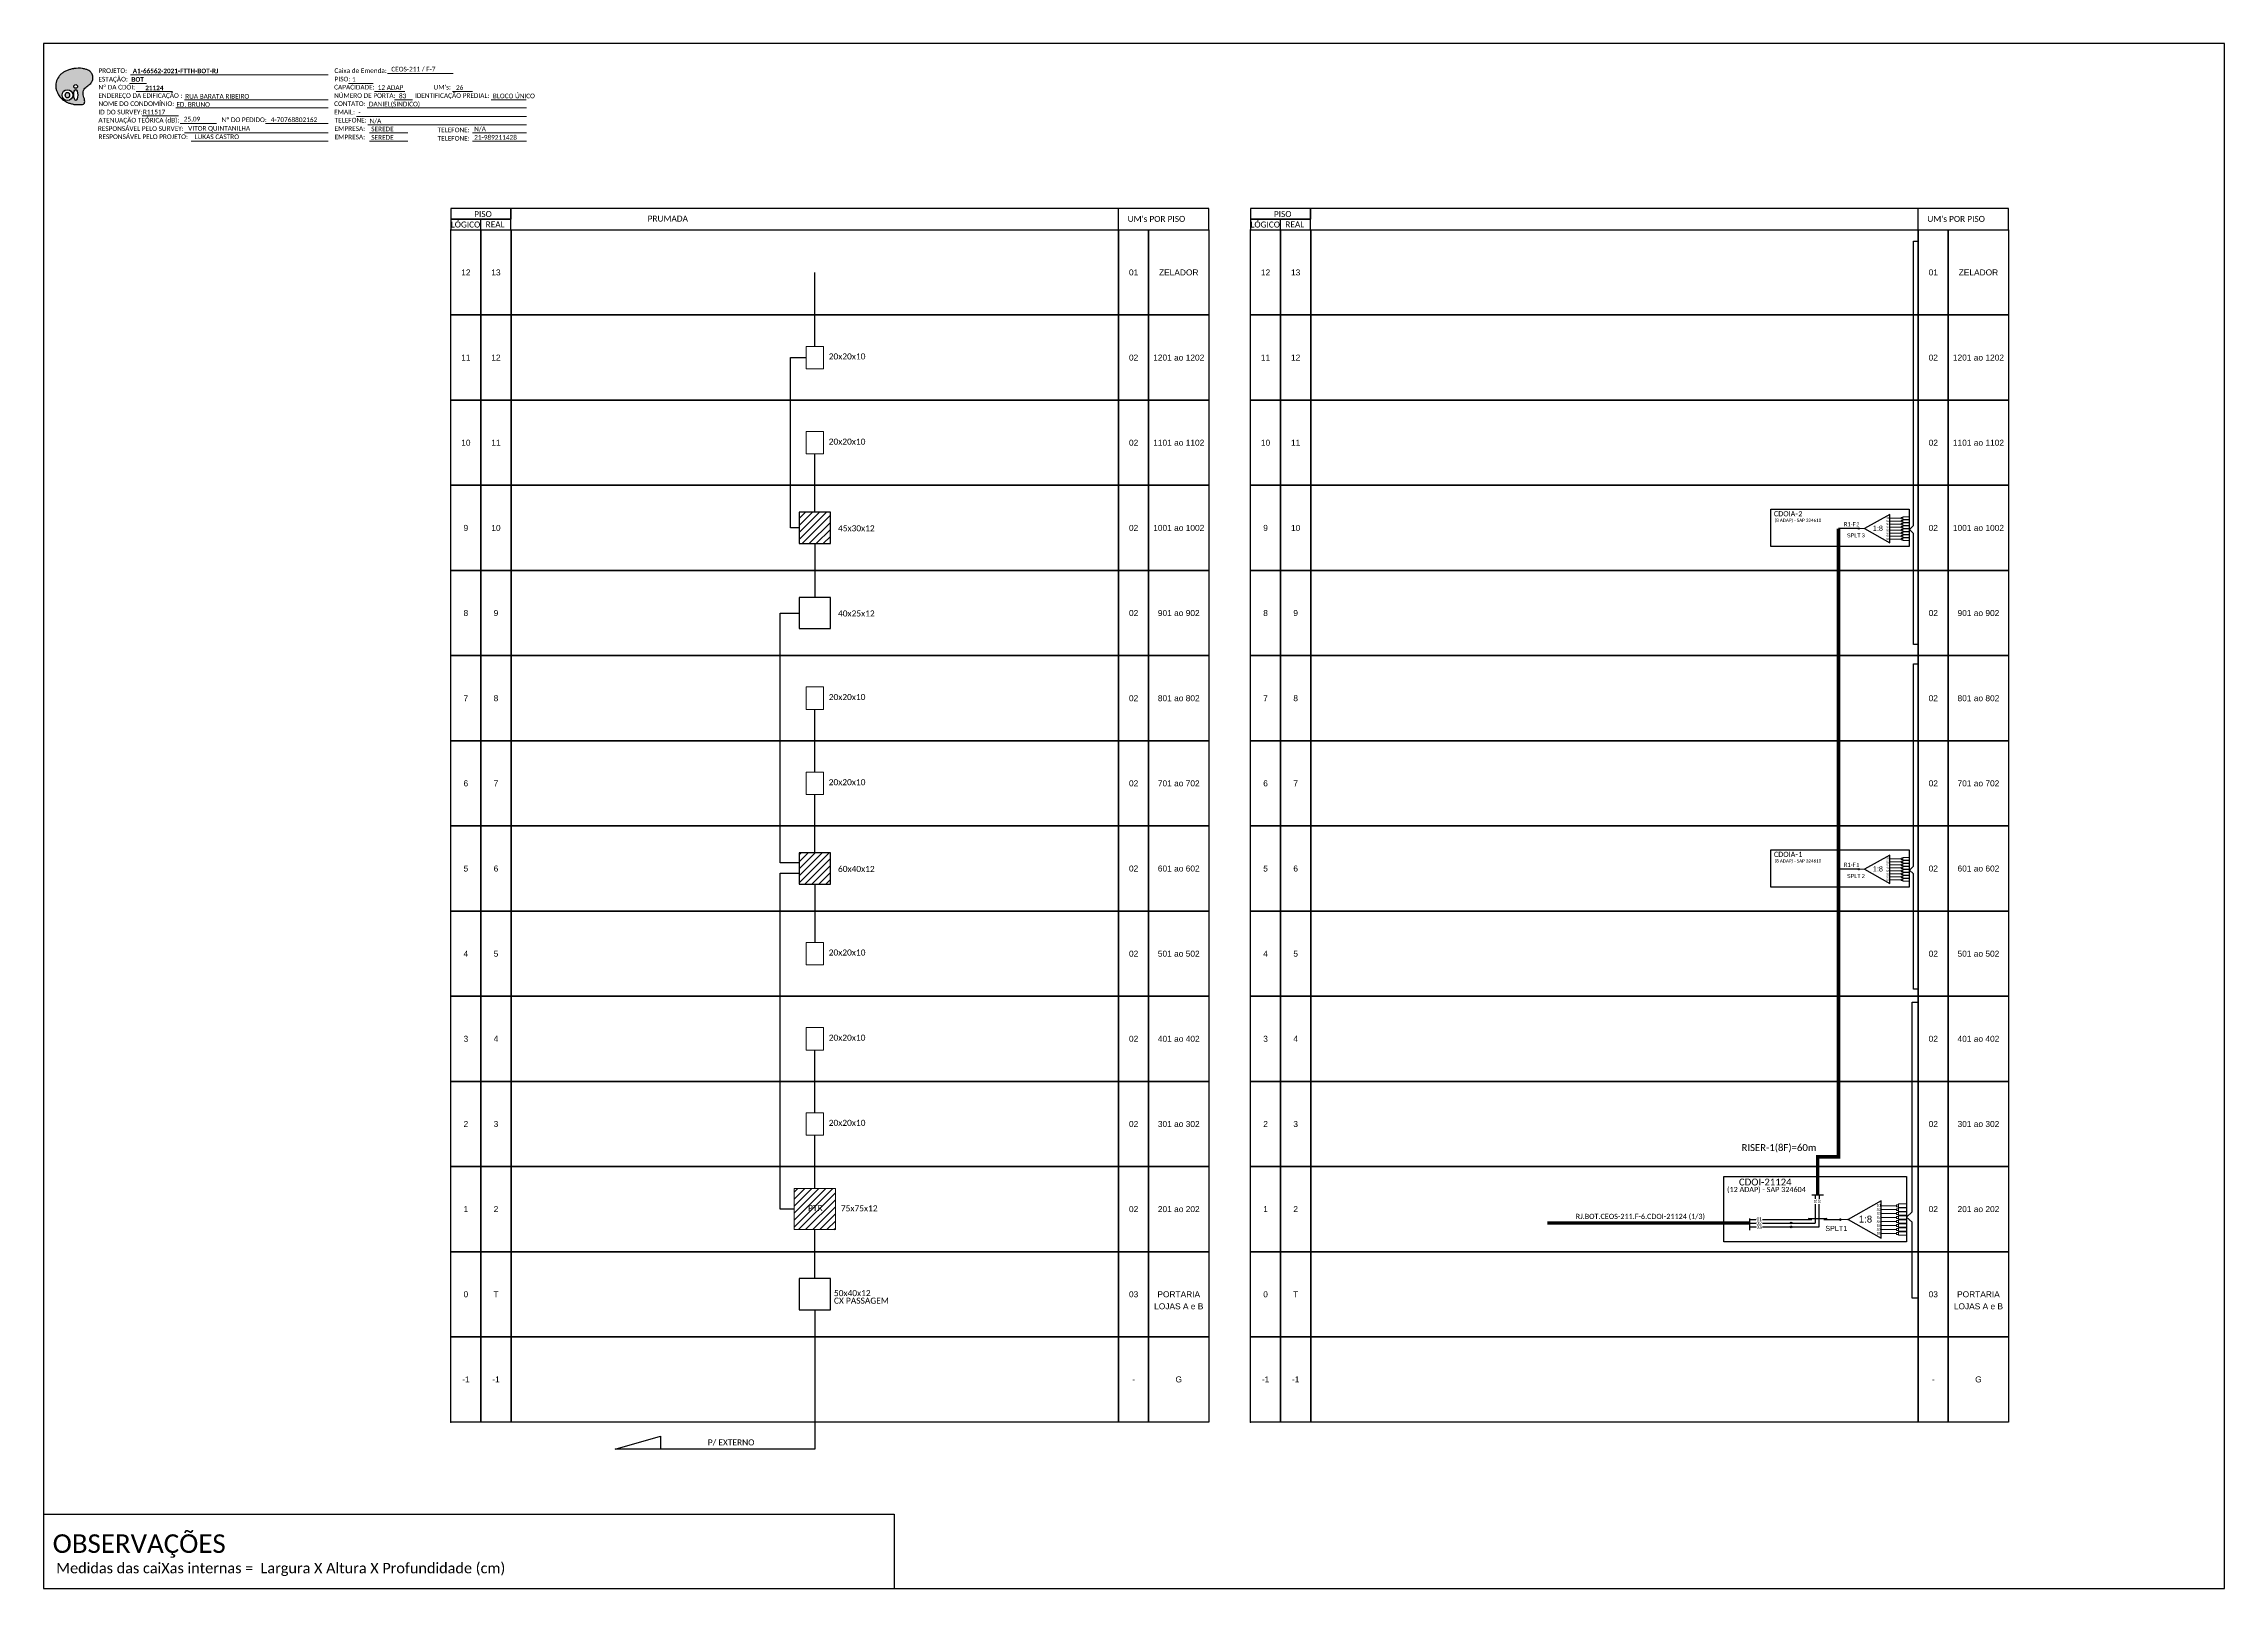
# Model space of a CAD drawing. Extents: x -89 to 1767, y 705 to 1299.
# Drawn here: x 928 to 1767, y 705 to 1299 of the extents above; entities that cross this region are included whole.
import ezdxf
from ezdxf.enums import TextEntityAlignment as Align

# ---------------------------------------------------------------- set-up
doc = ezdxf.new("R2010")
doc.units = 0
doc.styles.add('ARIAL', font='arial.ttf')
doc.styles.add('WMF-Calibri0', font='calibri.ttf')
doc.styles.add('WMF-Calibri1', font='calibrib.ttf')

# ---------------------------------------------------------------- blocks, each defined once
blk = doc.blocks.new('SPLT_1-8_SC-APC')
at = {"color": 1, "lineweight": 0}
blk.add_lwpolyline([(-17.04, -7.55), (-19.26, -7.55)], dxfattribs=at)
at = {"color": 1}
blk.add_lwpolyline([(-7.37, -2.1), (-17.04, -7.55), (-7.37, -13), (-7.37, -2.1)], dxfattribs=at)
at = {"color": 3, "lineweight": 0}
for points in [[(-2.99, -3.51), (-7.37, -3.51)], [(-7.37, -4.66), (-2.99, -4.66)], [(-7.37, -5.82), (-2.99, -5.82)], [(-7.37, -6.97), (-2.99, -6.97)], [(-7.37, -8.12), (-2.99, -8.12)], [(-2.41, -3.02), (-2.41, -4)], [(-2.41, -3.02), (0, -3.02)], [(-2.41, -4), (0, -4)], [(-2.41, -4.17), (-2.41, -5.16)], [(-2.41, -4.17), (0, -4.17)], [(-2.41, -5.16), (0, -5.16)], [(-2.41, -5.32), (-2.41, -6.31)], [(-2.41, -5.32), (0, -5.32)], [(-2.41, -6.31), (0, -6.31)], [(-2.41, -6.48), (-2.41, -7.46)], [(-2.41, -6.48), (0, -6.48)], [(-2.41, -7.46), (0, -7.46)], [(-2.41, -7.63), (-2.41, -8.62)], [(-2.41, -7.63), (0, -7.63)], [(-7.37, -9.28), (-2.99, -9.28)], [(-7.37, -10.43), (-2.99, -10.43)], [(-7.37, -11.58), (-2.99, -11.58)], [(-2.41, -8.62), (0, -8.62)], [(-2.41, -8.78), (-2.41, -9.77)], [(-2.41, -8.78), (0, -8.78)], [(-2.41, -9.77), (0, -9.77)], [(-2.41, -9.94), (-2.41, -10.92)], [(-2.41, -9.94), (0, -9.94)], [(-2.41, -10.92), (0, -10.92)], [(-2.41, -11.09), (-2.41, -12.08)], [(-2.41, -11.09), (0, -11.09)], [(-2.41, -12.08), (0, -12.08)]]:
    blk.add_lwpolyline(points, dxfattribs=at)
for points in [[(-2.99, -3.22), (-2.41, -3.22), (-2.41, -3.8), (-2.99, -3.8)], [(-2.99, -4.38), (-2.41, -4.38), (-2.41, -4.95), (-2.99, -4.95)], [(-2.99, -5.53), (-2.41, -5.53), (-2.41, -6.1), (-2.99, -6.1)], [(-2.99, -6.68), (-2.41, -6.68), (-2.41, -7.26), (-2.99, -7.26)], [(-2.99, -7.84), (-2.41, -7.84), (-2.41, -8.41), (-2.99, -8.41)], [(-2.99, -8.99), (-2.41, -8.99), (-2.41, -9.56), (-2.99, -9.56)], [(-2.99, -10.14), (-2.41, -10.14), (-2.41, -10.72), (-2.99, -10.72)], [(-2.99, -11.3), (-2.41, -11.3), (-2.41, -11.87), (-2.99, -11.87)]]:
    blk.add_lwpolyline(points, close=True, dxfattribs=at)
at = {"color": 1, "style": 'ARIAL'}
for s, height, p in [('1:8', 2, (-13.91, -8.4)), ('S1', 0.75, (-8.74, -3.78)), ('S2', 0.75, (-8.74, -4.97)), ('S3', 0.75, (-8.74, -6.18)), ('S4', 0.75, (-8.74, -7.36)), ('S5', 0.75, (-8.74, -8.57)), ('S6', 0.75, (-8.74, -9.69)), ('S7', 0.75, (-8.74, -10.78)), ('S8', 0.75, (-8.74, -11.9))]:
    blk.add_text(s, height=height, dxfattribs=at).set_placement(p)
blk = doc.blocks.new('OI')
h = blk.add_hatch(color=40)
edge = h.paths.add_edge_path()
edge.add_spline(control_points=[(4.35, -0.67), (3.92, -0.99), (3.26, -1.5), (2.81, -2.59), (2.9, -3.5), (3.06, -4.27), (3.31, -4.85), (3.37, -5.39), (3.4, -5.88), (3.2, -6.4), (2.54, -6.61), (1.65, -6.63), (0.55, -6.67), (-0.56, -6.42), (-1.61, -6.14), (-2.77, -5.61), (-3.92, -4.77), (-4.89, -3.7), (-5.34, -2.65), (-5.6, -1.94), (-5.85, -0.96), (-5.71, 0.47), (-5.1, 2.02), (-4.14, 3.02), (-3.3, 3.61), (-2.37, 4.16), (-1.36, 4.44), (-0.56, 4.7), (0.79, 4.85), (2.24, 4.97), (3.79, 4.57), (4.67, 4.21), (5.44, 3.65), (5.76, 2.99), (6.03, 2.21), (6.01, 1.46), (5.72, 0.64), (5.31, 0.08), (4.88, -0.38), (4.51, -0.55), (4.35, -0.67)], knot_values=[0, 0, 0, 0, 1.60434, 2.417191, 3.427595, 4.282808, 4.776746, 5.304182, 5.888771, 6.258406, 6.858137, 7.79129, 8.986195, 10.124242, 11.187857, 12.242908, 13.953784, 15.414161, 16.515391, 17.349188, 17.675853, 19.552021, 21.515531, 22.568638, 23.63245, 24.621084, 25.782718, 26.745347, 27.142653, 29.870543, 31.004649, 31.921532, 32.709589, 33.801391, 34.042471, 35.192333, 35.971461, 36.628871, 37.254359, 37.836911, 37.836911, 37.836911, 37.836911], degree=3, periodic=0)
h.paths.add_polyline_path([(1.13, -0.87, -1), (-0.04, -0.87, -1)], flags=16)
edge = h.paths.add_edge_path(flags=16)
edge.add_ellipse((0.56, -3.59), major_axis=(-0.02, 1.71), ratio=0.361305, start_angle=0, end_angle=360)
h.paths.add_polyline_path([(-0.36, -3.62, -1), (-3.8, -3.62, -1)], flags=16)
edge = h.paths.add_edge_path(flags=0)
edge.add_ellipse((-2.08, -3.62), major_axis=(0, 0.885), ratio=0.758294, start_angle=0, end_angle=360)
at = {"color": 40}
for centre, radius in [((-2.08, -3.62), 1.72), ((0.54, -0.87), 0.587)]:
    blk.add_circle(centre, radius, dxfattribs=at)
blk.add_ellipse((-2.08, -3.62), major_axis=(0, 0.885), ratio=0.758294, start_param=-3.141592653589792, end_param=3.141592653589792, dxfattribs=at)
blk.add_ellipse((0.56, -3.59), major_axis=(-0.02, 1.71), ratio=0.361305, dxfattribs=at)
at = {"color": 40, "start_tangent": (-0.800898, -0.598801), "end_tangent": (-0.800898, -0.598801)}
blk.add_spline([(4.35, -0.67), (3.2, -1.78), (2.9, -2.54), (2.92, -3.55), (3.12, -4.38), (3.28, -4.85), (3.37, -5.37), (3.35, -5.95), (3.2, -6.29), (2.66, -6.55), (1.73, -6.63), (0.54, -6.62), (-0.58, -6.41), (-1.6, -6.11), (-2.56, -5.67), (-3.95, -4.67), (-4.89, -3.56), (-5.37, -2.56), (-5.64, -1.78), (-5.72, -1.46), (-5.63, 0.42), (-4.84, 2.22), (-4.13, 2.99), (-3.27, 3.62), (-2.4, 4.09), (-1.3, 4.47), (-0.37, 4.72), (0.02, 4.77), (2.75, 4.8), (3.85, 4.53), (4.69, 4.16), (5.31, 3.68), (5.85, 2.73), (5.93, 2.5), (5.94, 1.35), (5.67, 0.62), (5.29, 0.08), (4.84, -0.36), (4.35, -0.67)], degree=3, dxfattribs=at)
blk = doc.blocks.new('CARIMBO')
at = {"color": 7, "lineweight": 0}
for points in [[(134.48, -16.3), (159.61, -16.3)], [(35.15, -20.06), (41.7, -20.06)], [(35.66, -16.79), (111.64, -16.79)], [(37.81, -23.14), (51.75, -23.14)], [(119.43, -20.02), (128.92, -20.02)], [(129.48, -23.14), (141.1, -23.14)], [(159.42, -23.14), (167.09, -23.14)], [(40.13, -32.55), (54.07, -32.55)], [(52.97, -29.48), (111.64, -29.48)], [(56.38, -26.37), (111.64, -26.37)], [(122.56, -32.72), (187.83, -32.72)], [(126.6, -29.48), (187.83, -29.48)], [(137.07, -26.37), (144.01, -26.37)], [(174.24, -26.37), (187.8, -26.37)], [(54.67, -35.52), (68.61, -35.52)], [(56.38, -39.07), (111.64, -39.07)], [(126.84, -35.96), (187.83, -35.96)], [(127.45, -39.07), (142.25, -39.07)], [(167.06, -39.07), (187.83, -39.07)], [(58.87, -42.31), (111.64, -42.31)], [(127.45, -42.31), (142.25, -42.31)], [(167.06, -42.31), (187.83, -42.31)]]:
    blk.add_lwpolyline(points, dxfattribs=at)
at = {"color": 7, "xscale": 1.213923925163967, "yscale": 1.213923925163967, "zscale": 1.213923925163967, "rotation": 0.1532896023949059}
blk.add_blockref('OI', (13.86, -20.16), dxfattribs=at)
at = {"color": 7, "lineweight": 0, "style": 'WMF-Calibri0'}
for s, height, p in [('PROJETO:', 1.793, (23.26, -16.04)), ('Caixa de Emenda:', 1.7927, (114.02, -16.04)), ('ESTAÇÃO:', 1.793, (23.26, -19.32)), ('ENDEREÇO DA EDIFICAÇÃO :', 1.7927, (23.26, -25.63)), ('Nº DA CDOI:', 1.7927, (23.26, -22.39)), ('CAPACIDADE:', 1.7927, (113.91, -22.39)), ('NÚMERO DE PORTA:', 1.7927, (113.91, -25.63)), ('PISO:', 1.793, (114.09, -19.28)), ('IDENTIFICAÇÃO PREDIAL:', 1.7927, (144.99, -25.63)), ("UM's:", 1.793, (152.15, -22.39)), ('ATENUAÇÃO TEÓRICA (dB):', 1.7927, (23.26, -35.09)), ('NOME DO CONDOMÍNIO:', 1.7927, (23.26, -28.74)), ('ID DO SURVEY:', 1.7927, (23.26, -31.97)), ('CONTATO:', 1.793, (113.91, -28.74)), ('EMAIL:', 1.793, (113.91, -31.97)), ('TELEFONE:', 1.793, (114.09, -35.09)), ('RESPONSÁVEL PELO SURVEY:', 1.7927, (23.02, -38.32)), ('RESPONSÁVEL PELO PROJETO:', 1.7927, (23.26, -41.44)), ('EMPRESA:', 1.793, (114.09, -38.32)), ('EMPRESA:', 1.793, (114.09, -41.56)), ('TELEFONE:', 1.793, (153.7, -38.83)), ('TELEFONE:', 1.793, (153.7, -42.06))]:
    blk.add_text(s, height=height, dxfattribs=at).set_placement(p)
at = {"color": 7, "lineweight": 0, "flags": 8}
for tag, p, style in [('PROJ', (36.46, -16.13), 'WMF-Calibri1'), ('CEOS-XX', (135.87, -15.46), 'WMF-Calibri0'), ('EST', (35.94, -19.41), 'WMF-Calibri1'), ('LOGRADOURO', (56.65, -25.91), 'WMF-Calibri0'), ('PISO_PTR', (120.78, -19.42), 'WMF-Calibri0'), ('CAPAC.', (130.66, -22.52), 'WMF-Calibri0'), ('N°', (138.85, -25.77), 'WMF-Calibri0'), ("UC'S", (160.78, -22.54), 'WMF-Calibri0'), ('N°PREDIO', (174.94, -25.77), 'WMF-Calibri0'), ('_ID_', (40.39, -31.94), 'WMF-Calibri0'), ('NOME_DO_COND.', (53.23, -29.02), 'WMF-Calibri0'), ('O_POTEN', (56.06, -34.68), 'WMF-Calibri0'), ('EMAIL', (123.26, -32.12), 'WMF-Calibri0'), ('NOME_DO_CONTATO', (127.3, -28.89), 'WMF-Calibri0'), ('RES_SURVEY', (57.78, -38.23), 'WMF-Calibri0'), ('RES_PROJ', (60.27, -41.47), 'WMF-Calibri0'), ('TELEFONE', (127.55, -35.36), 'WMF-Calibri0'), ('EMP_RESP_SURVEY', (128.16, -38.47), 'WMF-Calibri0'), ('EMP_RESP_PROJ', (128.16, -41.71), 'WMF-Calibri0'), ('CONT_RESP_SURVEY', (167.76, -38.47), 'WMF-Calibri0'), ('CONT_RESP_PROJ', (167.76, -41.71), 'WMF-Calibri0')]:
    blk.add_attdef(tag, p, '', height=1.79, dxfattribs=dict(at, style=style))
at = {"color": 7, "lineweight": 0, "style": 'WMF-Calibri1', "flags": 8}
blk.add_attdef("N° CDO'S", text='', height=1.79, dxfattribs=at).set_placement((44.78, -22.68), align=Align.CENTER)

msp = doc.modelspace()

# ---------------------------------------------------------------- hatches: boundary and pattern name
h = msp.add_hatch()
h.set_pattern_fill('ANSI31', color=1, scale=0.6)
h.paths.add_polyline_path([(1218.79, 1106.81), (1230.79, 1106.81), (1230.79, 1118.81), (1218.79, 1118.81)])
h = msp.add_hatch(color=3)
h.dxf.hatch_style = 1
edge = h.paths.add_edge_path()
edge.add_arc((1626.27, 1112.52), 0.256, 0, 360)
h = msp.add_hatch()
h.set_pattern_fill('ANSI31', color=1, scale=0.6)
h.paths.add_polyline_path([(1218.79, 975.83), (1230.79, 975.83), (1230.79, 987.83), (1218.79, 987.83)])
h = msp.add_hatch(color=3)
h.dxf.hatch_style = 1
edge = h.paths.add_edge_path()
edge.add_arc((1626.27, 981.54), 0.256, 0, 360)
h = msp.add_hatch()
h.set_pattern_fill('ANSI31', color=1, scale=0.6)
h.set_pattern_definition([(45, (548.8325, 3530.0193), (-1.3470384, 1.3470384), [])])
h.paths.add_polyline_path([(1232.7, 858.76), (1216.89, 858.76), (1216.89, 842.96), (1232.7, 842.96)])
h.paths.add_polyline_path([(1221.63, 849.59), (1228.43, 849.59), (1228.43, 853.06), (1221.63, 853.06)], flags=24)
h = msp.add_hatch(color=3)
h.dxf.hatch_style = 1
edge = h.paths.add_edge_path()
edge.add_arc((1619.16, 846.84), 0.339, 0, 360)
h = msp.add_hatch(color=3)
h.dxf.hatch_style = 1
edge = h.paths.add_edge_path()
edge.add_arc((1600.24, 845.51), 0.339, 0, 360)
h = msp.add_hatch(color=3)
h.dxf.hatch_style = 1
edge = h.paths.add_edge_path()
edge.add_arc((1600.24, 844.01), 0.339, 0, 360)

# ---------------------------------------------------------------- linework, layer by layer
at = {"color": 5}
for p, q in [((1609.53, 856.31), (1609.53, 854.86)), ((1611.06, 856.31), (1611.06, 854.86)), ((1609.53, 852.71), (1609.51, 845.51)), ((1600.24, 845.51), (1609.51, 845.51))]:
    msp.add_line(p, q, dxfattribs=at)
at = {"color": 3}
for p, q in [((1584.16, 846.84), (1586.63, 846.84)), ((1589.17, 846.84), (1608.24, 846.84)), ((1612.78, 846.84), (1619.16, 846.84))]:
    msp.add_line(p, q, dxfattribs=at)
for points in [[(928.26, 705.02), (1766.82, 705.02), (1766.82, 1299.02), (928.26, 1299.02), (928.26, 705.02)], [(1107.95, 1227.41), (1376.32, 1227.41), (1376.32, 1235.64), (1107.95, 1235.64), (1107.95, 1235.64), (1107.95, 1231.52)], [(1341.57, 1227.41), (1341.57, 1235.64)], [(1415.45, 1227.41), (1683.82, 1227.41), (1683.82, 1235.64), (1415.45, 1235.64), (1415.45, 1235.64), (1415.45, 1231.52)], [(1649.07, 1227.41), (1649.07, 1235.64)], [(1096.38, 1227.41), (1096.38, 1231.52)], [(1403.88, 1227.41), (1403.88, 1231.52)]]:
    msp.add_lwpolyline(points)
at = {"color": 7, "lineweight": 0}
msp.add_lwpolyline([(1013.57, 1268.26), (1037.72, 1268.26)], dxfattribs=at)
for points in [[(1084.81, 1231.52), (1107.95, 1231.52), (1107.95, 1235.64), (1084.81, 1235.64)], [(1392.31, 1231.52), (1415.45, 1231.52), (1415.45, 1235.64), (1392.31, 1235.64)], [(1084.81, 1227.41), (1107.95, 1227.41), (1107.95, 1231.52), (1084.81, 1231.52)], [(1084.84, 1227.41), (1096.41, 1227.41), (1096.41, 1194.67), (1084.84, 1194.67)], [(1096.41, 1227.41), (1107.99, 1227.41), (1107.99, 1194.67), (1096.41, 1194.67)], [(1107.99, 1227.41), (1341.6, 1227.41), (1341.6, 1194.67), (1107.99, 1194.67)], [(1341.6, 1227.41), (1353.17, 1227.41), (1353.17, 1194.67), (1341.6, 1194.67)], [(1353.17, 1227.41), (1376.32, 1227.41), (1376.32, 1194.67), (1353.17, 1194.67)], [(1392.31, 1227.41), (1415.45, 1227.41), (1415.45, 1231.52), (1392.31, 1231.52)], [(1392.34, 1227.41), (1403.91, 1227.41), (1403.91, 1194.67), (1392.34, 1194.67)], [(1403.91, 1227.41), (1415.49, 1227.41), (1415.49, 1194.67), (1403.91, 1194.67)], [(1415.49, 1227.41), (1649.1, 1227.41), (1649.1, 1194.67), (1415.49, 1194.67)], [(1649.1, 1227.41), (1660.67, 1227.41), (1660.67, 1194.67), (1649.1, 1194.67)], [(1660.67, 1227.41), (1683.82, 1227.41), (1683.82, 1194.67), (1660.67, 1194.67)], [(1084.84, 1194.67), (1096.41, 1194.67), (1096.41, 1161.92), (1084.84, 1161.92)], [(1096.41, 1194.67), (1107.99, 1194.67), (1107.99, 1161.92), (1096.41, 1161.92)], [(1107.99, 1194.67), (1341.6, 1194.67), (1341.6, 1161.92), (1107.99, 1161.92)], [(1341.6, 1194.67), (1353.17, 1194.67), (1353.17, 1161.92), (1341.6, 1161.92)], [(1353.17, 1194.67), (1376.32, 1194.67), (1376.32, 1161.92), (1353.17, 1161.92)], [(1392.34, 1194.67), (1403.91, 1194.67), (1403.91, 1161.92), (1392.34, 1161.92)], [(1403.91, 1194.67), (1415.49, 1194.67), (1415.49, 1161.92), (1403.91, 1161.92)], [(1415.49, 1194.67), (1649.1, 1194.67), (1649.1, 1161.92), (1415.49, 1161.92)], [(1649.1, 1194.67), (1660.67, 1194.67), (1660.67, 1161.92), (1649.1, 1161.92)], [(1660.67, 1194.67), (1683.82, 1194.67), (1683.82, 1161.92), (1660.67, 1161.92)], [(1084.84, 1161.92), (1096.41, 1161.92), (1096.41, 1129.18), (1084.84, 1129.18)], [(1096.41, 1161.92), (1107.99, 1161.92), (1107.99, 1129.18), (1096.41, 1129.18)], [(1107.99, 1161.92), (1341.6, 1161.92), (1341.6, 1129.18), (1107.99, 1129.18)], [(1341.6, 1161.92), (1353.17, 1161.92), (1353.17, 1129.18), (1341.6, 1129.18)], [(1353.17, 1161.92), (1376.32, 1161.92), (1376.32, 1129.18), (1353.17, 1129.18)], [(1392.34, 1161.92), (1403.91, 1161.92), (1403.91, 1129.18), (1392.34, 1129.18)], [(1403.91, 1161.92), (1415.49, 1161.92), (1415.49, 1129.18), (1403.91, 1129.18)], [(1415.49, 1161.92), (1649.1, 1161.92), (1649.1, 1129.18), (1415.49, 1129.18)], [(1649.1, 1161.92), (1660.67, 1161.92), (1660.67, 1129.18), (1649.1, 1129.18)], [(1660.67, 1161.92), (1683.82, 1161.92), (1683.82, 1129.18), (1660.67, 1129.18)], [(1084.84, 1129.18), (1096.41, 1129.18), (1096.41, 1096.44), (1084.84, 1096.44)], [(1096.41, 1129.18), (1107.99, 1129.18), (1107.99, 1096.44), (1096.41, 1096.44)], [(1107.99, 1129.18), (1341.6, 1129.18), (1341.6, 1096.44), (1107.99, 1096.44)], [(1341.6, 1129.18), (1353.17, 1129.18), (1353.17, 1096.44), (1341.6, 1096.44)], [(1353.17, 1129.18), (1376.32, 1129.18), (1376.32, 1096.44), (1353.17, 1096.44)], [(1392.34, 1129.18), (1403.91, 1129.18), (1403.91, 1096.44), (1392.34, 1096.44)], [(1403.91, 1129.18), (1415.49, 1129.18), (1415.49, 1096.44), (1403.91, 1096.44)], [(1415.49, 1129.18), (1649.1, 1129.18), (1649.1, 1096.44), (1415.49, 1096.44)], [(1649.1, 1129.18), (1660.67, 1129.18), (1660.67, 1096.44), (1649.1, 1096.44)], [(1660.67, 1129.18), (1683.82, 1129.18), (1683.82, 1096.44), (1660.67, 1096.44)], [(1084.84, 1096.44), (1096.41, 1096.44), (1096.41, 1063.69), (1084.84, 1063.69)], [(1096.41, 1096.44), (1107.99, 1096.44), (1107.99, 1063.69), (1096.41, 1063.69)], [(1107.99, 1096.44), (1341.6, 1096.44), (1341.6, 1063.69), (1107.99, 1063.69)], [(1341.6, 1096.44), (1353.17, 1096.44), (1353.17, 1063.69), (1341.6, 1063.69)], [(1353.17, 1096.44), (1376.32, 1096.44), (1376.32, 1063.69), (1353.17, 1063.69)], [(1392.34, 1096.44), (1403.91, 1096.44), (1403.91, 1063.69), (1392.34, 1063.69)], [(1403.91, 1096.44), (1415.49, 1096.44), (1415.49, 1063.69), (1403.91, 1063.69)], [(1415.49, 1096.44), (1649.1, 1096.44), (1649.1, 1063.69), (1415.49, 1063.69)], [(1649.1, 1096.44), (1660.67, 1096.44), (1660.67, 1063.69), (1649.1, 1063.69)], [(1660.67, 1096.44), (1683.82, 1096.44), (1683.82, 1063.69), (1660.67, 1063.69)], [(1218.79, 1074.07), (1230.79, 1074.07), (1230.79, 1086.07), (1218.79, 1086.07)], [(1084.84, 1063.69), (1096.41, 1063.69), (1096.41, 1030.95), (1084.84, 1030.95)], [(1096.41, 1063.69), (1107.99, 1063.69), (1107.99, 1030.95), (1096.41, 1030.95)], [(1107.99, 1063.69), (1341.6, 1063.69), (1341.6, 1030.95), (1107.99, 1030.95)], [(1341.6, 1063.69), (1353.17, 1063.69), (1353.17, 1030.95), (1341.6, 1030.95)], [(1353.17, 1063.69), (1376.32, 1063.69), (1376.32, 1030.95), (1353.17, 1030.95)], [(1392.34, 1063.69), (1403.91, 1063.69), (1403.91, 1030.95), (1392.34, 1030.95)], [(1403.91, 1063.69), (1415.49, 1063.69), (1415.49, 1030.95), (1403.91, 1030.95)], [(1415.49, 1063.69), (1649.1, 1063.69), (1649.1, 1030.95), (1415.49, 1030.95)], [(1649.1, 1063.69), (1660.67, 1063.69), (1660.67, 1030.95), (1649.1, 1030.95)], [(1660.67, 1063.69), (1683.82, 1063.69), (1683.82, 1030.95), (1660.67, 1030.95)], [(1084.84, 1030.95), (1096.41, 1030.95), (1096.41, 998.21), (1084.84, 998.21)], [(1096.41, 1030.95), (1107.99, 1030.95), (1107.99, 998.21), (1096.41, 998.21)], [(1107.99, 1030.95), (1341.6, 1030.95), (1341.6, 998.21), (1107.99, 998.21)], [(1341.6, 1030.95), (1353.17, 1030.95), (1353.17, 998.21), (1341.6, 998.21)], [(1353.17, 1030.95), (1376.32, 1030.95), (1376.32, 998.21), (1353.17, 998.21)], [(1392.34, 1030.95), (1403.91, 1030.95), (1403.91, 998.21), (1392.34, 998.21)], [(1403.91, 1030.95), (1415.49, 1030.95), (1415.49, 998.21), (1403.91, 998.21)], [(1415.49, 1030.95), (1649.1, 1030.95), (1649.1, 998.21), (1415.49, 998.21)], [(1649.1, 1030.95), (1660.67, 1030.95), (1660.67, 998.21), (1649.1, 998.21)], [(1660.67, 1030.95), (1683.82, 1030.95), (1683.82, 998.21), (1660.67, 998.21)], [(1084.84, 998.21), (1096.41, 998.21), (1096.41, 965.46), (1084.84, 965.46)], [(1096.41, 998.21), (1107.99, 998.21), (1107.99, 965.46), (1096.41, 965.46)], [(1107.99, 998.21), (1341.6, 998.21), (1341.6, 965.46), (1107.99, 965.46)], [(1341.6, 998.21), (1353.17, 998.21), (1353.17, 965.46), (1341.6, 965.46)], [(1353.17, 998.21), (1376.32, 998.21), (1376.32, 965.46), (1353.17, 965.46)], [(1392.34, 998.21), (1403.91, 998.21), (1403.91, 965.46), (1392.34, 965.46)], [(1403.91, 998.21), (1415.49, 998.21), (1415.49, 965.46), (1403.91, 965.46)], [(1415.49, 998.21), (1649.1, 998.21), (1649.1, 965.46), (1415.49, 965.46)], [(1649.1, 998.21), (1660.67, 998.21), (1660.67, 965.46), (1649.1, 965.46)], [(1660.67, 998.21), (1683.82, 998.21), (1683.82, 965.46), (1660.67, 965.46)], [(1084.84, 965.46), (1096.41, 965.46), (1096.41, 932.72), (1084.84, 932.72)], [(1096.41, 965.46), (1107.99, 965.46), (1107.99, 932.72), (1096.41, 932.72)], [(1107.99, 965.46), (1341.6, 965.46), (1341.6, 932.72), (1107.99, 932.72)], [(1341.6, 965.46), (1353.17, 965.46), (1353.17, 932.72), (1341.6, 932.72)], [(1353.17, 965.46), (1376.32, 965.46), (1376.32, 932.72), (1353.17, 932.72)], [(1392.34, 965.46), (1403.91, 965.46), (1403.91, 932.72), (1392.34, 932.72)], [(1403.91, 965.46), (1415.49, 965.46), (1415.49, 932.72), (1403.91, 932.72)], [(1415.49, 965.46), (1649.1, 965.46), (1649.1, 932.72), (1415.49, 932.72)], [(1649.1, 965.46), (1660.67, 965.46), (1660.67, 932.72), (1649.1, 932.72)], [(1660.67, 965.46), (1683.82, 965.46), (1683.82, 932.72), (1660.67, 932.72)], [(1084.84, 932.72), (1096.41, 932.72), (1096.41, 899.97), (1084.84, 899.97)], [(1096.41, 932.72), (1107.99, 932.72), (1107.99, 899.97), (1096.41, 899.97)], [(1107.99, 932.72), (1341.6, 932.72), (1341.6, 899.97), (1107.99, 899.97)], [(1341.6, 932.72), (1353.17, 932.72), (1353.17, 899.97), (1341.6, 899.97)], [(1353.17, 932.72), (1376.32, 932.72), (1376.32, 899.97), (1353.17, 899.97)], [(1392.34, 932.72), (1403.91, 932.72), (1403.91, 899.97), (1392.34, 899.97)], [(1403.91, 932.72), (1415.49, 932.72), (1415.49, 899.97), (1403.91, 899.97)], [(1415.49, 932.72), (1649.1, 932.72), (1649.1, 899.97), (1415.49, 899.97)], [(1649.1, 932.72), (1660.67, 932.72), (1660.67, 899.97), (1649.1, 899.97)], [(1660.67, 932.72), (1683.82, 932.72), (1683.82, 899.97), (1660.67, 899.97)], [(1084.84, 899.97), (1096.41, 899.97), (1096.41, 867.23), (1084.84, 867.23)], [(1096.41, 899.97), (1107.99, 899.97), (1107.99, 867.23), (1096.41, 867.23)], [(1107.99, 899.97), (1341.6, 899.97), (1341.6, 867.23), (1107.99, 867.23)], [(1341.6, 899.97), (1353.17, 899.97), (1353.17, 867.23), (1341.6, 867.23)], [(1353.17, 899.97), (1376.32, 899.97), (1376.32, 867.23), (1353.17, 867.23)], [(1392.34, 899.97), (1403.91, 899.97), (1403.91, 867.23), (1392.34, 867.23)], [(1403.91, 899.97), (1415.49, 899.97), (1415.49, 867.23), (1403.91, 867.23)], [(1415.49, 899.97), (1649.1, 899.97), (1649.1, 867.23), (1415.49, 867.23)], [(1649.1, 899.97), (1660.67, 899.97), (1660.67, 867.23), (1649.1, 867.23)], [(1660.67, 899.97), (1683.82, 899.97), (1683.82, 867.23), (1660.67, 867.23)], [(1084.84, 867.23), (1096.41, 867.23), (1096.41, 834.49), (1084.84, 834.49)], [(1096.41, 867.23), (1107.99, 867.23), (1107.99, 834.49), (1096.41, 834.49)], [(1107.99, 867.23), (1341.6, 867.23), (1341.6, 834.49), (1107.99, 834.49)], [(1341.6, 867.23), (1353.17, 867.23), (1353.17, 834.49), (1341.6, 834.49)], [(1353.17, 867.23), (1376.32, 867.23), (1376.32, 834.49), (1353.17, 834.49)], [(1392.34, 867.23), (1403.91, 867.23), (1403.91, 834.49), (1392.34, 834.49)], [(1403.91, 867.23), (1415.49, 867.23), (1415.49, 834.49), (1403.91, 834.49)], [(1415.49, 867.23), (1649.1, 867.23), (1649.1, 834.49), (1415.49, 834.49)], [(1649.1, 867.23), (1660.67, 867.23), (1660.67, 834.49), (1649.1, 834.49)], [(1660.67, 867.23), (1683.82, 867.23), (1683.82, 834.49), (1660.67, 834.49)], [(1084.84, 834.49), (1096.41, 834.49), (1096.41, 801.74), (1084.84, 801.74)], [(1096.41, 834.49), (1107.99, 834.49), (1107.99, 801.74), (1096.41, 801.74)], [(1107.99, 834.49), (1341.6, 834.49), (1341.6, 801.74), (1107.99, 801.74)], [(1341.6, 834.49), (1353.17, 834.49), (1353.17, 801.74), (1341.6, 801.74)], [(1353.17, 834.49), (1376.32, 834.49), (1376.32, 801.74), (1353.17, 801.74)], [(1392.34, 834.49), (1403.91, 834.49), (1403.91, 801.74), (1392.34, 801.74)], [(1403.91, 834.49), (1415.49, 834.49), (1415.49, 801.74), (1403.91, 801.74)], [(1415.49, 834.49), (1649.1, 834.49), (1649.1, 801.74), (1415.49, 801.74)], [(1649.1, 834.49), (1660.67, 834.49), (1660.67, 801.74), (1649.1, 801.74)], [(1660.67, 834.49), (1683.82, 834.49), (1683.82, 801.74), (1660.67, 801.74)], [(1218.79, 812.12), (1230.79, 812.12), (1230.79, 824.12), (1218.79, 824.12)], [(1084.84, 801.74), (1096.41, 801.74), (1096.41, 769), (1084.84, 769)], [(1096.41, 801.74), (1107.99, 801.74), (1107.99, 769), (1096.41, 769)], [(1107.99, 801.74), (1341.6, 801.74), (1341.6, 769), (1107.99, 769)], [(1341.6, 801.74), (1353.17, 801.74), (1353.17, 769), (1341.6, 769)], [(1353.17, 801.74), (1376.32, 801.74), (1376.32, 769), (1353.17, 769)], [(1392.34, 801.74), (1403.91, 801.74), (1403.91, 769), (1392.34, 769)], [(1403.91, 801.74), (1415.49, 801.74), (1415.49, 769), (1403.91, 769)], [(1415.49, 801.74), (1649.1, 801.74), (1649.1, 769), (1415.49, 769)], [(1649.1, 801.74), (1660.67, 801.74), (1660.67, 769), (1649.1, 769)], [(1660.67, 801.74), (1683.82, 801.74), (1683.82, 769), (1660.67, 769)]]:
    msp.add_lwpolyline(points, close=True)
at = {"color": 3}
for points in [[(1648.9, 1068), (1647.25, 1068), (1647.24, 1110.71), (1645.68, 1112.22), (1647.24, 1113.73), (1647.24, 1223), (1648.9, 1223)], [(1648.9, 935.5), (1647.25, 935.5), (1647.24, 979.74), (1645.68, 981.24), (1647.24, 982.75), (1647.24, 1060.5), (1648.9, 1060.5)], [(1646.71, 841.82), (1646.71, 845.82), (1644.64, 847.81), (1646.71, 849.81), (1646.71, 930.5), (1648.9, 930.5)], [(1608.24, 846.84), (1606.92, 847.31), (1613.92, 847.31), (1612.78, 846.84)], [(1648.9, 816.64), (1646.71, 816.64), (1646.71, 842.36)]]:
    msp.add_lwpolyline(points, dxfattribs=at)
at = {"color": 3, "ltscale": 0.5}
for points in [[(1224.79, 1182.61), (1224.79, 1211.04)], [(1218.79, 1112.81), (1215.5, 1112.81), (1215.5, 1178.3), (1221.48, 1178.3)], [(1224.79, 1118.81), (1224.79, 1141.24)], [(1224.79, 1106.81), (1224.79, 1086.07)], [(1218.79, 984), (1211.5, 984), (1211.5, 1080.07), (1218.79, 1080.07)], [(1224.79, 1018.89), (1224.79, 1043.01)], [(1224.79, 987.83), (1224.79, 1010.27)], [(1216.89, 850.86), (1211.5, 850.86), (1211.5, 980), (1218.79, 980)], [(1224.79, 975.83), (1224.79, 953.4)], [(1224.79, 887.91), (1224.79, 912.04)], [(1224.79, 858.76), (1224.79, 879.29)], [(1224.79, 824.12), (1224.79, 842.96)], [(1224.79, 812.12), (1224.79, 758.5), (1148, 758.5), (1165.5, 763.5), (1165.5, 758.5)]]:
    msp.add_lwpolyline(points, dxfattribs=at)
at = {"color": 0, "lineweight": 0}
for points in [[(1221.48, 1182.61), (1228.11, 1182.61), (1228.11, 1173.99), (1221.48, 1173.99)], [(1221.48, 1149.86), (1228.11, 1149.86), (1228.11, 1141.24), (1221.48, 1141.24)], [(1221.48, 1051.63), (1228.11, 1051.63), (1228.11, 1043.01), (1221.48, 1043.01)], [(1221.48, 1018.89), (1228.11, 1018.89), (1228.11, 1010.27), (1221.48, 1010.27)], [(1221.48, 953.4), (1228.11, 953.4), (1228.11, 944.78), (1221.48, 944.78)], [(1221.48, 920.66), (1228.11, 920.66), (1228.11, 912.04), (1221.48, 912.04)], [(1221.48, 887.91), (1228.11, 887.91), (1228.11, 879.29), (1221.48, 879.29)]]:
    msp.add_lwpolyline(points, close=True, dxfattribs=at)
at = {"color": 1}
for points in [[(1218.79, 1106.81), (1230.79, 1106.81), (1230.79, 1118.81), (1218.79, 1118.81)], [(1592.44, 1119.97), (1645.56, 1119.97), (1645.56, 1105.65), (1592.44, 1105.65)], [(1218.79, 975.83), (1230.79, 975.83), (1230.79, 987.83), (1218.79, 987.83)], [(1592.44, 988.99), (1645.56, 988.99), (1645.56, 974.68), (1592.44, 974.68)], [(1574.36, 863.41), (1644.64, 863.41), (1644.64, 838.31), (1574.36, 838.31)]]:
    msp.add_lwpolyline(points, close=True, dxfattribs=at)
at = {"color": 5, "const_width": 1.36}
msp.add_lwpolyline([(1618.41, 1112.52), (1618.41, 871), (1610.42, 871), (1610.42, 856.31)], dxfattribs=at)
at = {"color": 5}
for points in [[(1626.27, 1112.52), (1618.41, 1112.52)], [(1626.27, 981.54), (1618.41, 981.54)], [(1608.22, 856.31), (1612.61, 856.31)]]:
    msp.add_lwpolyline(points, dxfattribs=at)
at = {"color": 1, "lineweight": 0}
msp.add_lwpolyline([(1216.89, 858.76), (1232.7, 858.76), (1232.7, 842.96), (1216.89, 842.96)], close=True, dxfattribs=at)
at = {"color": 1}
for points in [[(1584.16, 847.21), (1584.16, 842.81)], [(1634.89, 854.04), (1622.1, 846.84), (1634.89, 839.63), (1634.89, 854.04)]]:
    msp.add_lwpolyline(points, dxfattribs=at)
at = {"color": 5, "ltscale": 0.5}
msp.add_lwpolyline([(1600.24, 844.01), (1611.06, 844.01), (1611.06, 852.71)], dxfattribs=at)
at = {"color": 3, "lineweight": 0}
for points in [[(1640.68, 852.18), (1634.89, 852.18)], [(1634.89, 850.65), (1640.68, 850.65)], [(1634.89, 849.12), (1640.68, 849.12)], [(1634.89, 847.6), (1640.68, 847.6)], [(1641.45, 852.83), (1641.45, 851.52)], [(1641.45, 852.83), (1644.64, 852.83)], [(1641.45, 851.52), (1644.64, 851.52)], [(1641.45, 851.3), (1641.45, 850)], [(1641.45, 851.3), (1644.64, 851.3)], [(1641.45, 850), (1644.64, 850)], [(1641.45, 849.78), (1641.45, 848.47)], [(1641.45, 849.78), (1644.64, 849.78)], [(1641.45, 848.47), (1644.64, 848.47)], [(1641.45, 848.25), (1641.45, 846.95)], [(1641.45, 848.25), (1644.64, 848.25)], [(1634.89, 846.07), (1640.68, 846.07)], [(1634.89, 844.55), (1640.68, 844.55)], [(1634.89, 843.02), (1640.68, 843.02)], [(1634.89, 841.5), (1640.68, 841.5)], [(1641.45, 846.95), (1644.64, 846.95)], [(1641.45, 846.73), (1641.45, 845.42)], [(1641.45, 846.73), (1644.64, 846.73)], [(1641.45, 845.42), (1644.64, 845.42)], [(1641.45, 845.2), (1641.45, 843.9)], [(1641.45, 845.2), (1644.64, 845.2)], [(1641.45, 843.9), (1644.64, 843.9)], [(1641.45, 843.68), (1641.45, 842.37)], [(1641.45, 843.68), (1644.64, 843.68)], [(1641.45, 842.37), (1644.64, 842.37)], [(1641.45, 842.15), (1641.45, 840.85)], [(1641.45, 842.15), (1644.64, 842.15)], [(1641.45, 840.85), (1644.64, 840.85)]]:
    msp.add_lwpolyline(points, dxfattribs=at)
for points in [[(1640.68, 852.55), (1641.45, 852.55), (1641.45, 851.8), (1640.68, 851.8)], [(1640.68, 851.03), (1641.45, 851.03), (1641.45, 850.27), (1640.68, 850.27)], [(1640.68, 849.5), (1641.45, 849.5), (1641.45, 848.75), (1640.68, 848.75)], [(1640.68, 847.98), (1641.45, 847.98), (1641.45, 847.22), (1640.68, 847.22)], [(1640.68, 846.45), (1641.45, 846.45), (1641.45, 845.7), (1640.68, 845.7)], [(1640.68, 844.93), (1641.45, 844.93), (1641.45, 844.17), (1640.68, 844.17)], [(1640.68, 843.4), (1641.45, 843.4), (1641.45, 842.65), (1640.68, 842.65)], [(1640.68, 841.88), (1641.45, 841.88), (1641.45, 841.12), (1640.68, 841.12)]]:
    msp.add_lwpolyline(points, close=True, dxfattribs=at)
at = {"color": 1, "const_width": 1.36}
msp.add_lwpolyline([(1506.42, 845.52), (1584.16, 845.51)], dxfattribs=at)
at = {"color": 2}
for points in [[(1584.16, 845.51), (1586.63, 845.51)], [(1589.18, 845.51), (1600.24, 845.51)]]:
    msp.add_lwpolyline(points, dxfattribs=at)
at = {"color": 7}
for points in [[(1584.16, 844.01), (1586.63, 844.01)], [(1589.18, 844.01), (1600.24, 844.01)], [(928.33, 733.5), (1255.29, 733.5), (1255.29, 705.02)]]:
    msp.add_lwpolyline(points, dxfattribs=at)
at = {"color": 1, "lineweight": 0}
msp.add_lwpolyline([(1622.1, 846.84), (1619.16, 846.84)], dxfattribs=at)
at = {"color": 3}
for centre, radius in [((1626.27, 1112.52), 0.256), ((1626.27, 981.54), 0.256), ((1619.16, 846.84), 0.339), ((1600.24, 845.51), 0.339), ((1600.24, 844.01), 0.339)]:
    msp.add_circle(centre, radius, dxfattribs=at)
for p in [(1084.84, 1227.41), (1392.34, 1227.41), (1084.84, 1194.67), (1392.34, 1194.67), (1084.84, 1161.92), (1392.34, 1161.92), (1084.84, 1129.18), (1392.34, 1129.18), (1084.84, 1096.44), (1392.34, 1096.44), (1084.84, 1063.69), (1392.34, 1063.69), (1084.84, 1030.95), (1392.34, 1030.95), (1084.84, 998.21), (1392.34, 998.21), (1084.84, 965.46), (1392.34, 965.46), (1084.84, 932.72), (1392.34, 932.72), (1084.84, 899.97), (1392.34, 899.97), (1084.84, 867.23), (1392.34, 867.23), (1622.1, 846.84), (1084.84, 834.49), (1392.34, 834.49), (1084.84, 801.74), (1392.34, 801.74), (1084.84, 769), (1392.34, 769)]:
    msp.add_point(p)

# ---------------------------------------------------------------- block references
ref = msp.add_blockref('CARIMBO', (926.07, 1303.77))
ref.add_attrib('PROJ', 'A1-66562-2021-FTTH-BOT-RJ', (962.53, 1287.63), dxfattribs={"color": 7, "lineweight": 0, "height": 1.7927, "style": 'WMF-Calibri1'})
ref.add_attrib('EST', 'BOT', (962.01, 1284.35), dxfattribs={"color": 7, "lineweight": 0, "height": 1.793, "style": 'WMF-Calibri1'})
ref.add_attrib("N° CDO'S", '21124', dxfattribs={"color": 7, "lineweight": 0, "height": 1.793, "style": 'WMF-Calibri1'}).set_placement((970.85, 1281.09), align=Align.CENTER)
ref.add_attrib('LOGRADOURO', 'RUA BARATA RIBEIRO', (982.71, 1277.86), dxfattribs={"color": 7, "lineweight": 0, "height": 1.7927, "style": 'WMF-Calibri0'})
ref.add_attrib('NOME_DO_COND.', 'ED. BRUNO', (979.3, 1274.74), dxfattribs={"color": 7, "lineweight": 0, "height": 1.793, "style": 'WMF-Calibri0'})
ref.add_attrib('_ID_', 'R11517', (966.46, 1271.83), dxfattribs={"color": 7, "lineweight": 0, "height": 1.793, "style": 'WMF-Calibri0'})
ref.add_attrib('O_POTEN', '25,09', (982.13, 1269.09), dxfattribs={"color": 7, "lineweight": 0, "height": 1.793, "style": 'WMF-Calibri0'})
ref.add_attrib('RES_SURVEY', 'VITOR QUINTANILHA', (983.84, 1265.54), dxfattribs={"color": 7, "lineweight": 0, "height": 1.7927, "style": 'WMF-Calibri0'})
ref.add_attrib('RES_PROJ', 'LUKAS CASTRO', (986.33, 1262.3), dxfattribs={"color": 7, "lineweight": 0, "height": 1.7927, "style": 'WMF-Calibri0'})
ref.add_attrib('CEOS-XX', 'CEOS-211 / F-7', (1061.94, 1288.31), dxfattribs={"color": 7, "lineweight": 0, "height": 1.7927, "style": 'WMF-Calibri0'})
ref.add_attrib('CAPAC.', '12 ADAP', (1056.72, 1281.25), dxfattribs={"color": 7, "lineweight": 0, "height": 1.793, "style": 'WMF-Calibri0'})
ref.add_attrib("UC'S", '26', (1086.84, 1281.23), dxfattribs={"color": 7, "lineweight": 0, "height": 1.793, "style": 'WMF-Calibri0'})
ref.add_attrib('PISO_PTR', '1', (1046.85, 1284.34), dxfattribs={"color": 7, "lineweight": 0, "height": 1.79, "style": 'WMF-Calibri0'})
ref.add_attrib('N°', '83', (1064.91, 1278), dxfattribs={"color": 7, "lineweight": 0, "height": 1.793, "style": 'WMF-Calibri0'})
ref.add_attrib('N°PREDIO', 'BLOCO ÚNICO', (1101.01, 1278), dxfattribs={"color": 7, "lineweight": 0, "height": 1.7927, "style": 'WMF-Calibri0'})
ref.add_attrib('NOME_DO_CONTATO', 'DANIEL(SINDICO)', (1053.37, 1274.88), dxfattribs={"color": 7, "lineweight": 0, "height": 1.7927, "style": 'WMF-Calibri0'})
ref.add_attrib('EMAIL', '-', (1049.33, 1271.65), dxfattribs={"color": 7, "lineweight": 0, "height": 1.79, "style": 'WMF-Calibri0'})
ref.add_attrib('TELEFONE', 'N/A', (1053.61, 1268.41), dxfattribs={"color": 7, "lineweight": 0, "height": 1.793, "style": 'WMF-Calibri0'})
ref.add_attrib('EMP_RESP_SURVEY', 'SEREDE', (1054.22, 1265.3), dxfattribs={"color": 7, "lineweight": 0, "height": 1.793, "style": 'WMF-Calibri0'})
ref.add_attrib('EMP_RESP_PROJ', 'SEREDE', (1054.22, 1262.06), dxfattribs={"color": 7, "lineweight": 0, "height": 1.793, "style": 'WMF-Calibri0'})
ref.add_attrib('CONT_RESP_SURVEY', 'N/A', (1093.82, 1265.3), dxfattribs={"color": 7, "lineweight": 0, "height": 1.793, "style": 'WMF-Calibri0'})
ref.add_attrib('CONT_RESP_PROJ', '21-989211428', (1093.82, 1262.06), dxfattribs={"color": 7, "lineweight": 0, "height": 1.7927, "style": 'WMF-Calibri0'})
for p in [(1645.54, 1120.07), (1645.54, 989.09)]:
    msp.add_blockref('SPLT_1-8_SC-APC', p, dxfattribs=at)

# ---------------------------------------------------------------- texts
at = {"color": 7, "lineweight": 0, "style": 'WMF-Calibri0'}
msp.add_text('Nº DO PEDIDO:', height=1.7927, dxfattribs=at).set_placement((996.7, 1268.84))
at = {"style": 'WMF-Calibri0'}
for s, height, p in [('     PISO', 2.3, (1089.77, 1232.33)), ('PRUMADA', 2.3, (1160.51, 1230.59)), ("UM's POR PISO", 2.3, (1345.1, 1230.48)), ('     PISO', 2.3, (1397.27, 1232.33)), ("UM's POR PISO", 2.3, (1652.6, 1230.48)), ('  LÓGICO', 2.3, (1083.22, 1228.31)), ('    REAL', 2.3, (1094.98, 1228.36)), ('  LÓGICO', 2.3, (1390.72, 1228.31)), ('    REAL', 2.3, (1402.48, 1228.36)), ('20x20x10', 2.317, (1230.16, 1177.58)), ('20x20x10', 2.317, (1230.16, 1144.83)), ('45x30x12', 2.317, (1233.72, 1111.5)), ('40x25x12', 2.317, (1233.72, 1078.75)), ('20x20x10', 2.317, (1230.16, 1046.6)), ('20x20x10', 2.317, (1230.16, 1013.86)), ('60x40x12', 2.317, (1233.72, 980.52)), ('20x20x10', 2.317, (1230.16, 948.37)), ('20x20x10', 2.317, (1230.16, 915.63)), ('20x20x10', 2.317, (1230.16, 882.88)), ('PTR', 2.317, (1222.21, 850.18)), ('75x75x12', 2.317, (1234.83, 850)), ('CX PASSAGEM', 2.317, (1232.16, 814.5)), ('50x40x12', 2.317, (1232.16, 817.4)), ('P/ EXTERNO', 2.317, (1183.66, 760))]:
    msp.add_text(s, height=height, dxfattribs=at).set_placement(p)
at = {"style": 'ARIAL'}
for s, height, p in [('12', 2.3, (1090.63, 1211.04)), ('13', 2.3, (1102.2, 1211.04)), ('01', 2.3, (1347.39, 1211.04)), ('ZELADOR', 2.3, (1364.75, 1211.04)), ('12', 2.3, (1398.13, 1211.04)), ('13', 2.3, (1409.7, 1211.04)), ('01', 2.3, (1654.89, 1211.04)), ('ZELADOR', 2.3, (1672.25, 1211.04)), ('11', 2.3, (1090.63, 1178.3)), ('12', 2.3, (1102.2, 1178.3)), ('02', 2.3, (1347.39, 1178.3)), ('1201 ao 1202', 2.3, (1364.75, 1178.3)), ('11', 2.3, (1398.13, 1178.3)), ('12', 2.3, (1409.7, 1178.3)), ('02', 2.3, (1654.89, 1178.3)), ('1201 ao 1202', 2.3, (1672.25, 1178.3)), ('10', 2.3, (1090.63, 1145.55)), ('11', 2.3, (1102.2, 1145.55)), ('02', 2.3, (1347.39, 1145.55)), ('1101 ao 1102', 2.3, (1364.75, 1145.55)), ('10', 2.3, (1398.13, 1145.55)), ('11', 2.3, (1409.7, 1145.55)), ('02', 2.3, (1654.89, 1145.55)), ('1101 ao 1102', 2.3, (1672.25, 1145.55)), ('9', 2.3, (1090.63, 1112.81)), ('10', 2.3, (1102.2, 1112.81)), ('02', 2.3, (1347.39, 1112.81)), ('1001 ao 1002', 2.3, (1364.75, 1112.81)), ('9', 2.3, (1398.13, 1112.81)), ('10', 2.3, (1409.7, 1112.81)), ('02', 2.3, (1654.89, 1112.81)), ('1001 ao 1002', 2.3, (1672.25, 1112.81)), ('8', 2.3, (1090.63, 1080.07)), ('9', 2.3, (1102.2, 1080.07)), ('02', 2.3, (1347.39, 1080.07)), ('901 ao 902', 2.3, (1364.75, 1080.07)), ('8', 2.3, (1398.13, 1080.07)), ('9', 2.3, (1409.7, 1080.07)), ('02', 2.3, (1654.89, 1080.07)), ('901 ao 902', 2.3, (1672.25, 1080.07)), ('7', 2.3, (1090.63, 1047.32)), ('8', 2.3, (1102.2, 1047.32)), ('02', 2.3, (1347.39, 1047.32)), ('801 ao 802', 2.3, (1364.75, 1047.32)), ('7', 2.3, (1398.13, 1047.32)), ('8', 2.3, (1409.7, 1047.32)), ('02', 2.3, (1654.89, 1047.32)), ('801 ao 802', 2.3, (1672.25, 1047.32)), ('6', 2.3, (1090.63, 1014.58)), ('7', 2.3, (1102.2, 1014.58)), ('02', 2.3, (1347.39, 1014.58)), ('701 ao 702', 2.3, (1364.75, 1014.58)), ('6', 2.3, (1398.13, 1014.58)), ('7', 2.3, (1409.7, 1014.58)), ('02', 2.3, (1654.89, 1014.58)), ('701 ao 702', 2.3, (1672.25, 1014.58)), ('5', 2.3, (1090.63, 981.83)), ('6', 2.3, (1102.2, 981.83)), ('02', 2.3, (1347.39, 981.83)), ('601 ao 602', 2.3, (1364.75, 981.83)), ('5', 2.3, (1398.13, 981.83)), ('6', 2.3, (1409.7, 981.83)), ('02', 2.3, (1654.89, 981.83)), ('601 ao 602', 2.3, (1672.25, 981.83)), ('4', 2.3, (1090.63, 949.09)), ('5', 2.3, (1102.2, 949.09)), ('02', 2.3, (1347.39, 949.09)), ('501 ao 502', 2.3, (1364.75, 949.09)), ('4', 2.3, (1398.13, 949.09)), ('5', 2.3, (1409.7, 949.09)), ('02', 2.3, (1654.89, 949.09)), ('501 ao 502', 2.3, (1672.25, 949.09)), ('3', 2.3, (1090.63, 916.35)), ('4', 2.3, (1102.2, 916.35)), ('02', 2.3, (1347.39, 916.35)), ('401 ao 402', 2.3, (1364.75, 916.35)), ('3', 2.3, (1398.13, 916.35)), ('4', 2.3, (1409.7, 916.35)), ('02', 2.3, (1654.89, 916.35)), ('401 ao 402', 2.3, (1672.25, 916.35)), ('2', 2.3, (1090.63, 883.6)), ('3', 2.3, (1102.2, 883.6)), ('02', 2.3, (1347.39, 883.6)), ('301 ao 302', 2.3, (1364.75, 883.6)), ('2', 2.3, (1398.13, 883.6)), ('3', 2.3, (1409.7, 883.6)), ('02', 2.3, (1654.89, 883.6)), ('301 ao 302', 2.3, (1672.25, 883.6)), ('1', 2.3, (1090.63, 850.86)), ('2', 2.3, (1102.2, 850.86)), ('02', 2.3, (1347.39, 850.86)), ('201 ao 202', 2.3, (1364.75, 850.86)), ('1', 2.3, (1398.13, 850.86)), ('2', 2.3, (1409.7, 850.86)), ('01', 1.323, (1587.96, 847.04)), ('02', 2.3, (1654.89, 850.86)), ('201 ao 202', 2.3, (1672.25, 850.86)), ('02', 1.323, (1587.92, 845.48)), ('03', 1.323, (1587.92, 843.98)), ('0', 2.3, (1090.63, 818.12)), ('T', 2.3, (1102.2, 818.12)), ('03', 2.3, (1347.39, 818.12)), ('LOJAS A e B', 2.3, (1364.75, 813.5)), ('PORTARIA', 2.3, (1364.75, 818.12)), ('0', 2.3, (1398.13, 818.12)), ('T', 2.3, (1409.7, 818.12)), ('03', 2.3, (1654.89, 818.12)), ('LOJAS A e B', 2.3, (1672.25, 813.5)), ('PORTARIA', 2.3, (1672.25, 818.12)), ('-1', 2.3, (1090.63, 785.37)), ('-1', 2.3, (1102.2, 785.37)), ('-', 2.3, (1347.39, 785.37)), ('G', 2.3, (1364.75, 785.37)), ('-1', 2.3, (1398.13, 785.37)), ('-1', 2.3, (1409.7, 785.37)), ('-', 2.3, (1654.89, 785.37)), ('G', 2.3, (1672.25, 785.37))]:
    msp.add_text(s, height=height, dxfattribs=at).set_placement(p, align=Align.MIDDLE_CENTER)
at = {"color": 1}
for s, height, style, p in [('CDOIA-', 2, 'WMF-Calibri0', (1593.61, 1117.25)), ('2', 2, 'WMF-Calibri0', (1602.99, 1117.25)), ('CDOIA-', 2, 'WMF-Calibri0', (1593.61, 986.27)), ('1', 2, 'WMF-Calibri0', (1602.99, 986.27)), ('CDOI-21124', 2.646, 'WMF-Calibri0', (1580.17, 859.95)), ('RJ.BOT.CEOS-211.F-6.CDOI-21124 (1/3)', 2, 'WMF-Calibri0', (1517.39, 847.05)), ('1:8', 2.646, 'ARIAL', (1626.24, 845.71)), ('S1', 0.992, 'ARIAL', (1633.08, 851.82)), ('S2', 0.992, 'ARIAL', (1633.08, 850.25)), ('S3', 0.992, 'ARIAL', (1633.08, 848.65)), ('S4', 0.992, 'ARIAL', (1633.08, 847.09)), ('S5', 0.992, 'ARIAL', (1633.08, 845.49)), ('S6', 0.992, 'ARIAL', (1633.08, 844)), ('S7', 0.992, 'ARIAL', (1633.08, 842.55)), ('S8', 0.992, 'ARIAL', (1633.08, 841.08))]:
    msp.add_text(s, height=height, dxfattribs=dict(at, style=style)).set_placement(p)
at = {"color": 1, "style": 'WMF-Calibri0'}
for s, height, p in [('(8 ADAP) - SAP 324610', 1.25, (1602.85, 1115.1)), ('(8 ADAP) - SAP 324610', 1.25, (1602.85, 984.12)), ('(12 ADAP) - SAP 324604', 2, (1590.73, 857.4))]:
    msp.add_text(s, height=height, dxfattribs=at).set_placement(p, align=Align.CENTER)
at = {"color": 5, "style": 'WMF-Calibri0'}
for s, height, p in [('R1-F', 1.6, (1620.53, 1113.44)), ('R1-F', 1.6, (1620.53, 982.47)), ('RISER-1(8F)=60m', 2.6457, (1581.15, 873.2))]:
    msp.add_text(s, height=height, dxfattribs=at).set_placement(p)
at = {"color": 7, "style": 'ARIAL'}
for s, p in [('SPLT', (1624.32, 1109.18)), ('3', (1627.99, 1109.18)), ('SPLT', (1624.32, 978.2)), ('2', (1627.99, 978.2))]:
    msp.add_text(s, height=1.5, dxfattribs=at).set_placement(p, align=Align.CENTER)
at = {"color": 5, "style": 'ARIAL'}
for s, p in [('2', (1625.9, 1113.41)), ('1', (1625.9, 982.43))]:
    msp.add_text(s, height=1.5, dxfattribs=at).set_placement(p, align=Align.CENTER)
at = {"style": 'ARIAL'}
for s, p in [('01', (1609.53, 853.87)), ('02', (1611.15, 853.87))]:
    msp.add_text(s, height=0.992, rotation=90, dxfattribs=at).set_placement(p, align=Align.MIDDLE_CENTER)
msp.add_text('SPLT1', height=1.984, dxfattribs=at).set_placement((1617.59, 842.43), align=Align.CENTER)
at = {"color": 7, "style": 'WMF-Calibri0'}
msp.add_text('OBSERVAÇÕES', height=7.1308, dxfattribs=at).set_placement((931.75, 718.67))
at = {"color": 7, "insert": (933.1, 714.83), "char_height": 4, "width": 658.8434, "attachment_point": 1, "style": 'WMF-Calibri0'}
msp.add_mtext('Medidas das caiXas internas =  Largura X Altura X Profundidade (cm)', dxfattribs=at)
at = {"color": 7, "lineweight": 0, "style": 'WMF-Calibri0', "flags": 8}
msp.add_attdef('4-70768802162', (1015.61, 1268.87), '4-70768802162', height=1.7927, dxfattribs=at)

doc.saveas('drawing.dxf')
